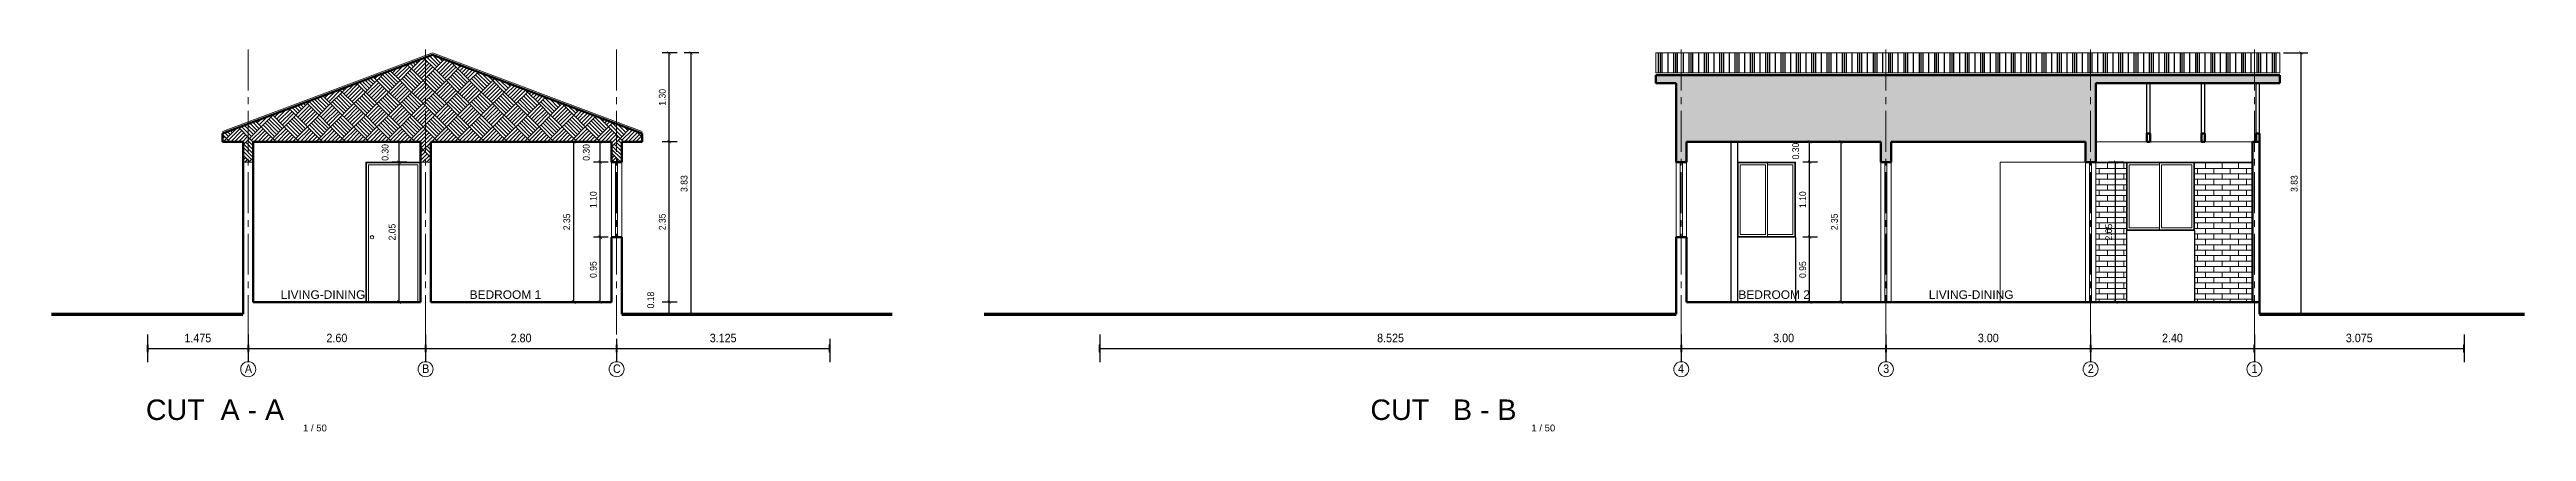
# Model space of a CAD drawing. Header units: inches. Extents: x 2.9 to 53.2, y 1.9 to 31.1.
# Drawn here: x 2.9 to 39.21, y 1.89 to 7.49 of the extents above; entities that cross this region are included whole.
import ezdxf
from ezdxf.enums import TextEntityAlignment as Align

# ---------------------------------------------------------------- set-up
doc = ezdxf.new("R2010")
doc.units = ezdxf.units.IN
doc.header["$MEASUREMENT"] = 0
doc.linetypes.add('CENTER2', pattern=[1.125, 0.75, -0.125, 0.125, -0.125])
for name, color, linetype, lineweight in [('ACHURADO', 8, 'Continuous', 5), ('COTAS', 1, 'Continuous', 13), ('FINITO', 9, 'Continuous', 9), ('FINO', 1, 'Continuous', 13), ('MURO', 4, 'Continuous', 50), ('MUROMED', 3, 'Continuous', 30), ('TEXTOTIT', 3, 'Continuous', 30)]:
    doc.layers.add(name, color=color, linetype=linetype, lineweight=lineweight)
doc.layers.add('FINISIMO', color=144, linetype='Continuous')
doc.layers.add('TEXTO', color=2, linetype='Continuous')
doc.styles.add('AR', font='arial.ttf', dxfattribs={"width": 0.9})
doc.styles.add('ARIAL', font='arial.ttf')
doc.styles.add('ARIAL2', font='arial.ttf', dxfattribs={"width": 0.9})
doc.dimstyles.new('EJES', dxfattribs={"dimscale": 0, "dimtxt": 0.125, "dimasz": 0.015, "dimexe": 0.2, "dimexo": 0.08, "dimgap": 0.09, "dimtad": 1, "dimzin": 0, "dimdsep": 46, "dimtxsty": 'ARIAL2', "dimblk1": 'LCOT', "dimblk2": 'LCOT', "dimsah": 1, "dimcen": 0.09, "dimclrd": 1, "dimclre": 9, "dimclrt": 2, "dimadec": 0, "dimazin": 0, "dimtfac": 1, "dimtofl": 0, "dimtmove": 1, "dimatfit": 3, "dimldrblk": 'LCOT', "dimfxl": 0, "dimtolj": 1, "dimtzin": 0, "dimarcsym": 0})
doc.dimstyles.new('INTERIOR', dxfattribs={"dimscale": 0, "dimtxt": 0.1, "dimasz": 0.05, "dimexe": 0.1, "dimexo": 0.05, "dimgap": 0.05, "dimtad": 1, "dimzin": 0, "dimdsep": 46, "dimtxsty": 'AR', "dimblk1": 'ARCHTICK', "dimblk2": 'ARCHTICK', "dimsah": 1, "dimcen": 0.09, "dimclrd": 1, "dimclre": 9, "dimclrt": 2, "dimadec": 0, "dimazin": 0, "dimtfac": 1, "dimtofl": 0, "dimtmove": 1, "dimatfit": 3, "dimldrblk": 'ARCHTICK', "dimfxl": 0, "dimtolj": 1, "dimtzin": 0, "dimarcsym": 0})

msp = doc.modelspace()

# ---------------------------------------------------------------- texts
at = {"layer": 'TEXTO', "style": 'ARIAL'}
for s, p in [('LIVING-DINING', (6.9088, 3.8343)), ('BEDROOM 1', (9.582, 3.8343)), ('BEDROOM 2', (28.18, 3.8343)), ('LIVING-DINING', (31.0679, 3.8343))]:
    msp.add_text(s, height=0.125, dxfattribs=at).set_placement(p, align=Align.CENTER)
at = {"layer": 'TEXTO', "style": 'ARIAL', "width": 0.9}
for s, p in [('A', (5.8154, 2.7486)), ('B', (8.4154, 2.7486)), ('C', (11.2154, 2.7486)), ('4', (26.8148, 2.7486)), ('3', (29.8225, 2.7486)), ('2', (32.8225, 2.7486)), ('1', (35.2225, 2.7486))]:
    msp.add_text(s, height=0.125, dxfattribs=at).set_placement(p, align=Align.CENTER)
at = {"layer": 'TEXTO', "style": 'ARIAL'}
for p in [(6.6152, 1.8917), (24.6215, 1.8917)]:
    msp.add_text('1 / 50', height=0.1, dxfattribs=at).set_placement(p)
at = {"layer": 'TEXTOTIT', "style": 'ARIAL'}
for s, p in [('CUT  A - A', (4.3125, 2.0589)), ('CUT   B - B', (22.2621, 2.0589))]:
    msp.add_text(s, height=0.3, dxfattribs=at).set_placement(p)

# ---------------------------------------------------------------- blocks, each defined once
blk = doc.blocks.new('_ARCHTICK')
at = {"color": 0, "linetype": 'ByBlock', "ltscale": 0.5, "const_width": 0.15}
blk.add_lwpolyline([(-0.5, -0.5), (0.5, 0.5)], dxfattribs=at)
blk = doc.blocks.new('*D105')
at = {"layer": 'Defpoints', "color": 0, "transparency": 16777216}
for p in [(10.972, 4.738), (11.137, 4.738), (11.137, 3.788)]:
    blk.add_point(p, dxfattribs=at)
at = {"layer": 'FINITO', "color": 9, "lineweight": -2, "transparency": 16777216}
for p, q in [((11.087, 4.738), (10.872, 4.738)), ((11.087, 3.788), (10.872, 3.788))]:
    blk.add_line(p, q, dxfattribs=at)
at = {"layer": 'FINITO', "color": 1, "lineweight": -2, "transparency": 16777216}
blk.add_line((10.972, 3.788), (10.972, 4.738), dxfattribs=at)
at = {"layer": 'FINITO', "color": 1, "lineweight": -2, "transparency": 16777216, "xscale": 0.05, "yscale": 0.05, "zscale": 0.05}
for p, rotation in [((10.972, 4.738), 90), ((10.972, 3.788), 270)]:
    blk.add_blockref('_ARCHTICK', p, dxfattribs=dict(at, rotation=rotation))
at = {"layer": 'FINITO', "color": 2, "transparency": 16777216, "insert": (10.871, 4.263), "char_height": 0.1, "attachment_point": 5, "rotation": 90, "style": 'AR'}
blk.add_mtext('\\A1;0.95', dxfattribs=at)
blk = doc.blocks.new('*D106')
at = {"layer": 'Defpoints', "color": 0, "transparency": 16777216}
for p in [(10.972, 5.838), (11.137, 5.838), (11.137, 4.738)]:
    blk.add_point(p, dxfattribs=at)
at = {"layer": 'FINITO', "color": 9, "lineweight": -2, "transparency": 16777216}
blk.add_line((11.087, 5.838), (10.872, 5.838), dxfattribs=at)
at = {"layer": 'FINITO', "color": 1, "lineweight": -2, "transparency": 16777216}
blk.add_line((10.972, 4.738), (10.972, 5.838), dxfattribs=at)
at = {"layer": 'FINITO', "color": 1, "lineweight": -2, "transparency": 16777216, "xscale": 0.05, "yscale": 0.05, "zscale": 0.05}
for p, rotation in [((10.972, 5.838), 90), ((10.972, 4.738), 270)]:
    blk.add_blockref('_ARCHTICK', p, dxfattribs=dict(at, rotation=rotation))
at = {"layer": 'FINITO', "color": 2, "transparency": 16777216, "insert": (10.871, 5.288), "char_height": 0.1, "attachment_point": 5, "rotation": 90, "style": 'AR'}
blk.add_mtext('\\A1;1.10', dxfattribs=at)
blk = doc.blocks.new('*D107')
at = {"layer": 'Defpoints', "color": 0, "transparency": 16777216}
for p in [(10.76, 6.138), (10.972, 6.138), (11.137, 5.838)]:
    blk.add_point(p, dxfattribs=at)
at = {"layer": 'FINITO', "color": 9, "lineweight": -2, "transparency": 16777216}
blk.add_line((10.81, 6.138), (11.072, 6.138), dxfattribs=at)
at = {"layer": 'FINITO', "color": 1, "lineweight": -2, "transparency": 16777216}
blk.add_line((10.972, 5.838), (10.972, 6.138), dxfattribs=at)
at = {"layer": 'FINITO', "color": 1, "lineweight": -2, "transparency": 16777216, "xscale": 0.05, "yscale": 0.05, "zscale": 0.05}
for p, rotation in [((10.972, 6.138), 90), ((10.972, 5.838), 270)]:
    blk.add_blockref('_ARCHTICK', p, dxfattribs=dict(at, rotation=rotation))
at = {"layer": 'FINITO', "color": 2, "transparency": 16777216, "insert": (10.768, 5.981), "char_height": 0.1, "attachment_point": 5, "rotation": 90, "style": 'AR'}
blk.add_mtext('\\A1;0.30', dxfattribs=at)
blk = doc.blocks.new('*D108')
at = {"layer": 'Defpoints', "color": 0, "transparency": 16777216}
for p in [(10.583, 6.138), (10.748, 6.138), (10.748, 3.788)]:
    blk.add_point(p, dxfattribs=at)
at = {"layer": 'FINITO', "color": 9, "lineweight": -2, "transparency": 16777216}
for p, q in [((10.698, 6.138), (10.483, 6.138)), ((10.698, 3.788), (10.483, 3.788))]:
    blk.add_line(p, q, dxfattribs=at)
at = {"layer": 'FINITO', "color": 1, "lineweight": -2, "transparency": 16777216}
blk.add_line((10.583, 3.788), (10.583, 6.138), dxfattribs=at)
at = {"layer": 'FINITO', "color": 1, "lineweight": -2, "transparency": 16777216, "xscale": 0.05, "yscale": 0.05, "zscale": 0.05}
for p, rotation in [((10.583, 6.138), 90), ((10.583, 3.788), 270)]:
    blk.add_blockref('_ARCHTICK', p, dxfattribs=dict(at, rotation=rotation))
at = {"layer": 'FINITO', "color": 2, "transparency": 16777216, "insert": (10.482, 4.963), "char_height": 0.1, "attachment_point": 5, "rotation": 90, "style": 'AR'}
blk.add_mtext('\\A1;2.35', dxfattribs=at)
blk = doc.blocks.new('*D109')
at = {"layer": 'Defpoints', "color": 0, "transparency": 16777216}
for p in [(7.812, 6.138), (8.023, 6.138), (8.188, 5.838)]:
    blk.add_point(p, dxfattribs=at)
at = {"layer": 'FINITO', "color": 9, "lineweight": -2, "transparency": 16777216}
blk.add_line((7.862, 6.138), (8.123, 6.138), dxfattribs=at)
at = {"layer": 'FINITO', "color": 1, "lineweight": -2, "transparency": 16777216}
blk.add_line((8.023, 5.838), (8.023, 6.138), dxfattribs=at)
at = {"layer": 'FINITO', "color": 1, "lineweight": -2, "transparency": 16777216, "xscale": 0.05, "yscale": 0.05, "zscale": 0.05}
for p, rotation in [((8.023, 6.138), 90), ((8.023, 5.838), 270)]:
    blk.add_blockref('_ARCHTICK', p, dxfattribs=dict(at, rotation=rotation))
at = {"layer": 'FINITO', "color": 2, "transparency": 16777216, "insert": (7.819, 5.981), "char_height": 0.1, "attachment_point": 5, "rotation": 90, "style": 'AR'}
blk.add_mtext('\\A1;0.30', dxfattribs=at)
blk = doc.blocks.new('*D110')
at = {"layer": 'Defpoints', "color": 0, "transparency": 16777216}
for p in [(8.023, 5.838), (8.188, 5.838), (8.188, 3.788)]:
    blk.add_point(p, dxfattribs=at)
at = {"layer": 'FINITO', "color": 9, "lineweight": -2, "transparency": 16777216}
blk.add_line((8.138, 5.838), (7.923, 5.838), dxfattribs=at)
at = {"layer": 'FINITO', "color": 1, "lineweight": -2, "transparency": 16777216}
blk.add_line((8.023, 3.788), (8.023, 5.838), dxfattribs=at)
at = {"layer": 'FINITO', "color": 1, "lineweight": -2, "transparency": 16777216, "xscale": 0.05, "yscale": 0.05, "zscale": 0.05}
for p, rotation in [((8.023, 5.838), 90), ((8.023, 3.788), 270)]:
    blk.add_blockref('_ARCHTICK', p, dxfattribs=dict(at, rotation=rotation))
at = {"layer": 'FINITO', "color": 2, "transparency": 16777216, "insert": (7.922, 4.813), "char_height": 0.1, "attachment_point": 5, "rotation": 90, "style": 'AR'}
blk.add_mtext('\\A1;2.05', dxfattribs=at)
blk = doc.blocks.new('LCOT')
at = {"layer": 'COTAS', "color": 1, "linetype": 'ByBlock'}
blk.add_line((-0.5, 0), (-1, 0), dxfattribs=at)
at = {"layer": 'COTAS', "color": 1}
for p, q in [((-0.5, -3.7), (-0.5, 3.7)), ((-0.5, -3.7), (-0.5, 3.7)), ((-0.5, -3.7), (-0.5, 3.7)), ((-0.5, -3.7), (-0.5, 3.7)), ((-0.5, 3.7), (0.5, -3.7)), ((0.5, 3.7), (-0.5, -3.7)), ((-0.4, -3.7), (-0.4, 3.7)), ((-0.4, -3.7), (-0.4, 3.7)), ((-0.4, -3.7), (-0.4, 3.7)), ((-0.4, -3.7), (-0.4, 3.7)), ((-0.4, -3.7), (-0.4, 3.7)), ((-0.4, -3.7), (-0.4, 3.7)), ((-0.4, -3.7), (-0.4, 3.7)), ((-0.4, -3.7), (-0.4, 3.7)), ((-0.3, -3.7), (-0.3, 3.7)), ((-0.3, -3.7), (-0.3, 3.7)), ((-0.3, -3.7), (-0.3, 3.7)), ((-0.3, -3.7), (-0.3, 3.7)), ((-0.3, -3.7), (-0.3, 3.7)), ((-0.3, -3.7), (-0.3, 3.7)), ((-0.3, -3.7), (-0.3, 3.7)), ((-0.3, -3.7), (-0.3, 3.7)), ((-0.2, -3.7), (-0.2, 3.7)), ((-0.2, -3.7), (-0.2, 3.7)), ((-0.2, -3.7), (-0.2, 3.7)), ((-0.2, -3.7), (-0.2, 3.7)), ((-0.2, -3.7), (-0.2, 3.7)), ((-0.2, -3.7), (-0.2, 3.7)), ((-0.2, -3.7), (-0.2, 3.7)), ((-0.2, -3.7), (-0.2, 3.7)), ((-0.1, -3.7), (-0.1, 3.7)), ((-0.1, -3.7), (-0.1, 3.7)), ((-0.1, -3.7), (-0.1, 3.7)), ((-0.1, -3.7), (-0.1, 3.7)), ((-0.1, -3.7), (-0.1, 3.7)), ((-0.1, -3.7), (-0.1, 3.7)), ((-0.1, -3.7), (-0.1, 3.7)), ((-0.1, -3.7), (-0.1, 3.7)), ((0, -3.7), (0, 3.7)), ((0, -3.7), (0, 3.7)), ((0, -3.7), (0, 3.7)), ((0, -3.7), (0, 3.7)), ((0, -3.7), (0, 3.7)), ((0, -3.7), (0, 3.7)), ((0, -3.7), (0, 3.7)), ((0, -3.7), (0, 3.7)), ((0.1, -3.7), (0.1, 3.7)), ((0.1, -3.7), (0.1, 3.7)), ((0.1, -3.7), (0.1, 3.7)), ((0.1, -3.7), (0.1, 3.7)), ((0.1, -3.7), (0.1, 3.7)), ((0.1, -3.7), (0.1, 3.7)), ((0.1, -3.7), (0.1, 3.7)), ((0.1, -3.7), (0.1, 3.7)), ((0.2, -3.7), (0.2, 3.7)), ((0.2, -3.7), (0.2, 3.7)), ((0.2, -3.7), (0.2, 3.7)), ((0.2, -3.7), (0.2, 3.7)), ((0.2, -3.7), (0.2, 3.7)), ((0.2, -3.7), (0.2, 3.7)), ((0.2, -3.7), (0.2, 3.7)), ((0.2, -3.7), (0.2, 3.7)), ((0.3, -3.7), (0.3, 3.7)), ((0.3, -3.7), (0.3, 3.7)), ((0.3, -3.7), (0.3, 3.7)), ((0.3, -3.7), (0.3, 3.7)), ((0.3, -3.7), (0.3, 3.7)), ((0.3, -3.7), (0.3, 3.7)), ((0.3, -3.7), (0.3, 3.7)), ((0.3, -3.7), (0.3, 3.7)), ((0.4, -3.7), (0.4, 3.7)), ((0.4, -3.7), (0.4, 3.7)), ((0.4, -3.7), (0.4, 3.7)), ((0.4, -3.7), (0.4, 3.7)), ((0.4, -3.7), (0.4, 3.7)), ((0.4, -3.7), (0.4, 3.7)), ((0.4, -3.7), (0.4, 3.7)), ((0.4, -3.7), (0.4, 3.7)), ((0.5, -3.7), (0.5, 3.7)), ((0.5, -3.7), (0.5, 3.7)), ((0.5, -3.7), (0.5, 3.7)), ((0.5, -3.7), (0.5, 3.7))]:
    blk.add_line(p, q, dxfattribs=at)
blk.add_lwpolyline([(-0.5, 3.7), (-0.5, -3.7), (0.5, -3.7), (0.5, 3.7)], close=True, dxfattribs=at)
blk = doc.blocks.new('*D113')
at = {"layer": 'ACHURADO', "color": 9, "lineweight": -2, "transparency": 16777216}
for p, q in [((5.812, 3.312), (5.812, 2.907)), ((8.412, 3.312), (8.412, 2.907))]:
    blk.add_line(p, q, dxfattribs=at)
at = {"layer": 'ACHURADO', "color": 1, "lineweight": -2, "transparency": 16777216}
blk.add_line((5.827, 3.107), (8.397, 3.107), dxfattribs=at)
at = {"layer": 'Defpoints', "color": 0, "transparency": 16777216}
for p in [(5.812, 3.392), (8.412, 3.392), (8.412, 3.107)]:
    blk.add_point(p, dxfattribs=at)
at = {"layer": 'ACHURADO', "color": 1, "lineweight": -2, "transparency": 16777216, "xscale": 0.015, "yscale": 0.015, "zscale": 0.015, "rotation": 180}
blk.add_blockref('LCOT', (5.812, 3.107), dxfattribs=at)
at = {"layer": 'ACHURADO', "color": 1, "lineweight": -2, "transparency": 16777216, "xscale": 0.015, "yscale": 0.015, "zscale": 0.015}
blk.add_blockref('LCOT', (8.412, 3.107), dxfattribs=at)
at = {"layer": 'ACHURADO', "color": 2, "transparency": 16777216, "insert": (7.112, 3.26), "char_height": 0.125, "attachment_point": 5, "style": 'ARIAL2'}
blk.add_mtext('\\A1;2.60', dxfattribs=at)
blk = doc.blocks.new('*D114')
at = {"layer": 'ACHURADO', "color": 9, "lineweight": -2, "transparency": 16777216}
for p, q in [((8.412, 3.248), (8.412, 2.907)), ((11.212, 3.248), (11.212, 2.907))]:
    blk.add_line(p, q, dxfattribs=at)
at = {"layer": 'ACHURADO', "color": 1, "lineweight": -2, "transparency": 16777216}
blk.add_line((8.427, 3.107), (11.197, 3.107), dxfattribs=at)
at = {"layer": 'Defpoints', "color": 0, "transparency": 16777216}
for p in [(8.412, 3.328), (11.212, 3.328), (11.212, 3.107)]:
    blk.add_point(p, dxfattribs=at)
at = {"layer": 'ACHURADO', "color": 1, "lineweight": -2, "transparency": 16777216, "xscale": 0.015, "yscale": 0.015, "zscale": 0.015, "rotation": 180}
blk.add_blockref('LCOT', (8.412, 3.107), dxfattribs=at)
at = {"layer": 'ACHURADO', "color": 1, "lineweight": -2, "transparency": 16777216, "xscale": 0.015, "yscale": 0.015, "zscale": 0.015}
blk.add_blockref('LCOT', (11.212, 3.107), dxfattribs=at)
at = {"layer": 'ACHURADO', "color": 2, "transparency": 16777216, "insert": (9.812, 3.26), "char_height": 0.125, "attachment_point": 5, "style": 'ARIAL2'}
blk.add_mtext('\\A1;2.80', dxfattribs=at)
blk = doc.blocks.new('*D115')
at = {"layer": 'ACHURADO', "color": 9, "lineweight": -2, "transparency": 16777216}
for p, q in [((4.337, 3.312), (4.337, 2.907)), ((5.812, 3.312), (5.812, 2.907))]:
    blk.add_line(p, q, dxfattribs=at)
at = {"layer": 'ACHURADO', "color": 1, "lineweight": -2, "transparency": 16777216}
blk.add_line((4.352, 3.107), (5.797, 3.107), dxfattribs=at)
at = {"layer": 'Defpoints', "color": 0, "transparency": 16777216}
for p in [(4.337, 3.392), (5.812, 3.392), (5.812, 3.107)]:
    blk.add_point(p, dxfattribs=at)
at = {"layer": 'ACHURADO', "color": 1, "lineweight": -2, "transparency": 16777216, "xscale": 0.015, "yscale": 0.015, "zscale": 0.015, "rotation": 180}
blk.add_blockref('LCOT', (4.337, 3.107), dxfattribs=at)
at = {"layer": 'ACHURADO', "color": 1, "lineweight": -2, "transparency": 16777216, "xscale": 0.015, "yscale": 0.015, "zscale": 0.015}
blk.add_blockref('LCOT', (5.812, 3.107), dxfattribs=at)
at = {"layer": 'ACHURADO', "color": 2, "transparency": 16777216, "insert": (5.074, 3.26), "char_height": 0.125, "attachment_point": 5, "style": 'ARIAL2'}
blk.add_mtext('\\A1;1.475', dxfattribs=at)
blk = doc.blocks.new('*D116')
at = {"layer": 'ACHURADO', "color": 9, "lineweight": -2, "transparency": 16777216}
for p, q in [((11.212, 3.248), (11.212, 2.907)), ((14.337, 3.248), (14.337, 2.907))]:
    blk.add_line(p, q, dxfattribs=at)
at = {"layer": 'ACHURADO', "color": 1, "lineweight": -2, "transparency": 16777216}
blk.add_line((11.227, 3.107), (14.322, 3.107), dxfattribs=at)
at = {"layer": 'Defpoints', "color": 0, "transparency": 16777216}
for p in [(11.212, 3.328), (14.337, 3.328), (14.337, 3.107)]:
    blk.add_point(p, dxfattribs=at)
at = {"layer": 'ACHURADO', "color": 1, "lineweight": -2, "transparency": 16777216, "xscale": 0.015, "yscale": 0.015, "zscale": 0.015, "rotation": 180}
blk.add_blockref('LCOT', (11.212, 3.107), dxfattribs=at)
at = {"layer": 'ACHURADO', "color": 1, "lineweight": -2, "transparency": 16777216, "xscale": 0.015, "yscale": 0.015, "zscale": 0.015}
blk.add_blockref('LCOT', (14.337, 3.107), dxfattribs=at)
at = {"layer": 'ACHURADO', "color": 2, "transparency": 16777216, "insert": (12.774, 3.26), "char_height": 0.125, "attachment_point": 5, "style": 'ARIAL2'}
blk.add_mtext('\\A1;3.125', dxfattribs=at)
blk = doc.blocks.new('*D117')
at = {"layer": 'Defpoints', "color": 0, "transparency": 16777216}
for p in [(29.164, 6.138), (29.33, 6.138), (29.33, 3.788)]:
    blk.add_point(p, dxfattribs=at)
at = {"layer": 'FINITO', "color": 9, "lineweight": -2, "transparency": 16777216}
for p, q in [((29.28, 6.138), (29.064, 6.138)), ((29.28, 3.788), (29.064, 3.788))]:
    blk.add_line(p, q, dxfattribs=at)
at = {"layer": 'FINITO', "color": 1, "lineweight": -2, "transparency": 16777216}
blk.add_line((29.164, 3.788), (29.164, 6.138), dxfattribs=at)
at = {"layer": 'FINITO', "color": 1, "lineweight": -2, "transparency": 16777216, "xscale": 0.05, "yscale": 0.05, "zscale": 0.05}
for p, rotation in [((29.164, 6.138), 90), ((29.164, 3.788), 270)]:
    blk.add_blockref('_ARCHTICK', p, dxfattribs=dict(at, rotation=rotation))
at = {"layer": 'FINITO', "color": 2, "transparency": 16777216, "insert": (29.064, 4.963), "char_height": 0.1, "attachment_point": 5, "rotation": 90, "style": 'AR'}
blk.add_mtext('\\A1;2.35', dxfattribs=at)
blk = doc.blocks.new('*D118')
at = {"layer": 'Defpoints', "color": 0, "transparency": 16777216}
for p in [(28.7, 5.838), (28.865, 5.838), (28.865, 4.738)]:
    blk.add_point(p, dxfattribs=at)
at = {"layer": 'FINITO', "color": 9, "lineweight": -2, "transparency": 16777216}
blk.add_line((28.815, 5.838), (28.6, 5.838), dxfattribs=at)
at = {"layer": 'FINITO', "color": 1, "lineweight": -2, "transparency": 16777216}
blk.add_line((28.7, 4.738), (28.7, 5.838), dxfattribs=at)
at = {"layer": 'FINITO', "color": 1, "lineweight": -2, "transparency": 16777216, "xscale": 0.05, "yscale": 0.05, "zscale": 0.05}
for p, rotation in [((28.7, 5.838), 90), ((28.7, 4.738), 270)]:
    blk.add_blockref('_ARCHTICK', p, dxfattribs=dict(at, rotation=rotation))
at = {"layer": 'FINITO', "color": 2, "transparency": 16777216, "insert": (28.599, 5.288), "char_height": 0.1, "attachment_point": 5, "rotation": 90, "style": 'AR'}
blk.add_mtext('\\A1;1.10', dxfattribs=at)
blk = doc.blocks.new('*D119')
at = {"layer": 'Defpoints', "color": 0, "transparency": 16777216}
for p in [(28.489, 6.138), (28.7, 6.138), (28.907, 5.838)]:
    blk.add_point(p, dxfattribs=at)
at = {"layer": 'FINITO', "color": 9, "lineweight": -2, "transparency": 16777216}
blk.add_line((28.539, 6.138), (28.8, 6.138), dxfattribs=at)
at = {"layer": 'FINITO', "color": 1, "lineweight": -2, "transparency": 16777216}
blk.add_line((28.7, 5.838), (28.7, 6.138), dxfattribs=at)
at = {"layer": 'FINITO', "color": 1, "lineweight": -2, "transparency": 16777216, "xscale": 0.05, "yscale": 0.05, "zscale": 0.05}
for p, rotation in [((28.7, 6.138), 90), ((28.7, 5.838), 270)]:
    blk.add_blockref('_ARCHTICK', p, dxfattribs=dict(at, rotation=rotation))
at = {"layer": 'FINITO', "color": 2, "transparency": 16777216, "insert": (28.496, 6.001), "char_height": 0.1, "attachment_point": 5, "rotation": 90, "style": 'AR'}
blk.add_mtext('\\A1;0.30', dxfattribs=at)
blk = doc.blocks.new('*D120')
at = {"layer": 'Defpoints', "color": 0, "transparency": 16777216}
for p in [(28.7, 4.738), (28.865, 4.738), (28.865, 3.788)]:
    blk.add_point(p, dxfattribs=at)
at = {"layer": 'FINITO', "color": 9, "lineweight": -2, "transparency": 16777216}
for p, q in [((28.815, 4.738), (28.6, 4.738)), ((28.815, 3.788), (28.6, 3.788))]:
    blk.add_line(p, q, dxfattribs=at)
at = {"layer": 'FINITO', "color": 1, "lineweight": -2, "transparency": 16777216}
blk.add_line((28.7, 3.788), (28.7, 4.738), dxfattribs=at)
at = {"layer": 'FINITO', "color": 1, "lineweight": -2, "transparency": 16777216, "xscale": 0.05, "yscale": 0.05, "zscale": 0.05}
for p, rotation in [((28.7, 4.738), 90), ((28.7, 3.788), 270)]:
    blk.add_blockref('_ARCHTICK', p, dxfattribs=dict(at, rotation=rotation))
at = {"layer": 'FINITO', "color": 2, "transparency": 16777216, "insert": (28.599, 4.263), "char_height": 0.1, "attachment_point": 5, "rotation": 90, "style": 'AR'}
blk.add_mtext('\\A1;0.95', dxfattribs=at)
blk = doc.blocks.new('*D155')
at = {"layer": 'Defpoints', "color": 0, "transparency": 16777216}
for p in [(33.186, 5.838), (33.351, 5.838), (33.351, 3.788)]:
    blk.add_point(p, dxfattribs=at)
at = {"layer": 'FINITO', "color": 9, "lineweight": -2, "transparency": 16777216}
for p, q in [((33.301, 5.838), (33.086, 5.838)), ((33.301, 3.788), (33.086, 3.788))]:
    blk.add_line(p, q, dxfattribs=at)
at = {"layer": 'FINITO', "color": 1, "lineweight": -2, "transparency": 16777216}
blk.add_line((33.186, 3.788), (33.186, 5.838), dxfattribs=at)
at = {"layer": 'FINITO', "color": 1, "lineweight": -2, "transparency": 16777216, "xscale": 0.05, "yscale": 0.05, "zscale": 0.05}
for p, rotation in [((33.186, 5.838), 90), ((33.186, 3.788), 270)]:
    blk.add_blockref('_ARCHTICK', p, dxfattribs=dict(at, rotation=rotation))
at = {"layer": 'FINITO', "color": 2, "transparency": 16777216, "insert": (33.085, 4.813), "char_height": 0.1, "attachment_point": 5, "rotation": 90, "style": 'AR'}
blk.add_mtext('\\A1;2.05', dxfattribs=at)
blk = doc.blocks.new('*D121')
at = {"layer": 'ACHURADO', "color": 9, "lineweight": -2, "transparency": 16777216}
for p, q in [((35.644, 7.441), (36.004, 7.441)), ((35.344, 3.608), (36.004, 3.608))]:
    blk.add_line(p, q, dxfattribs=at)
at = {"layer": 'ACHURADO', "color": 1, "lineweight": -2, "transparency": 16777216}
blk.add_line((35.904, 3.608), (35.904, 7.441), dxfattribs=at)
at = {"layer": 'Defpoints', "color": 0, "transparency": 16777216}
for p in [(35.594, 7.441), (35.904, 7.441), (35.294, 3.608)]:
    blk.add_point(p, dxfattribs=at)
at = {"layer": 'ACHURADO', "color": 1, "lineweight": -2, "transparency": 16777216, "xscale": 0.05, "yscale": 0.05, "zscale": 0.05}
for p, rotation in [((35.904, 7.441), 90), ((35.904, 3.608), 270)]:
    blk.add_blockref('_ARCHTICK', p, dxfattribs=dict(at, rotation=rotation))
at = {"layer": 'ACHURADO', "color": 2, "transparency": 16777216, "insert": (35.804, 5.524), "char_height": 0.1, "attachment_point": 5, "rotation": 90, "style": 'AR'}
blk.add_mtext('\\A1;3.83', dxfattribs=at)
blk = doc.blocks.new('*D122')
at = {"layer": 'Defpoints', "color": 0, "transparency": 16777216}
for p in [(11.982, 6.138), (12.148, 6.138), (12.148, 3.788)]:
    blk.add_point(p, dxfattribs=at)
at = {"layer": 'FINITO', "color": 9, "lineweight": -2, "transparency": 16777216}
for p, q in [((12.098, 6.138), (11.882, 6.138)), ((12.098, 3.788), (11.882, 3.788))]:
    blk.add_line(p, q, dxfattribs=at)
at = {"layer": 'FINITO', "color": 1, "lineweight": -2, "transparency": 16777216}
blk.add_line((11.982, 3.788), (11.982, 6.138), dxfattribs=at)
at = {"layer": 'FINITO', "color": 1, "lineweight": -2, "transparency": 16777216, "xscale": 0.05, "yscale": 0.05, "zscale": 0.05}
for p, rotation in [((11.982, 6.138), 90), ((11.982, 3.788), 270)]:
    blk.add_blockref('_ARCHTICK', p, dxfattribs=dict(at, rotation=rotation))
at = {"layer": 'FINITO', "color": 2, "transparency": 16777216, "insert": (11.882, 4.963), "char_height": 0.1, "attachment_point": 5, "rotation": 90, "style": 'AR'}
blk.add_mtext('\\A1;2.35', dxfattribs=at)
blk = doc.blocks.new('*D123')
at = {"layer": 'Defpoints', "color": 0, "transparency": 16777216}
for p in [(11.982, 3.788), (12.148, 3.788), (12.148, 3.608)]:
    blk.add_point(p, dxfattribs=at)
at = {"layer": 'FINITO', "color": 9, "lineweight": -2, "transparency": 16777216}
for p, q in [((12.098, 3.788), (11.882, 3.788)), ((12.098, 3.608), (11.882, 3.608))]:
    blk.add_line(p, q, dxfattribs=at)
at = {"layer": 'FINITO', "color": 1, "lineweight": -2, "transparency": 16777216}
blk.add_line((11.982, 3.608), (11.982, 3.788), dxfattribs=at)
at = {"layer": 'FINITO', "color": 1, "lineweight": -2, "transparency": 16777216, "xscale": 0.05, "yscale": 0.05, "zscale": 0.05}
for p, rotation in [((11.982, 3.788), 90), ((11.982, 3.608), 270)]:
    blk.add_blockref('_ARCHTICK', p, dxfattribs=dict(at, rotation=rotation))
at = {"layer": 'FINITO', "color": 2, "transparency": 16777216, "insert": (11.713, 3.816), "char_height": 0.1, "attachment_point": 5, "rotation": 90, "style": 'AR'}
blk.add_mtext('\\A1;0.18', dxfattribs=at)
blk = doc.blocks.new('*D124')
at = {"layer": 'Defpoints', "color": 0, "transparency": 16777216}
for p in [(11.982, 7.441), (12.148, 7.441), (12.148, 6.138)]:
    blk.add_point(p, dxfattribs=at)
at = {"layer": 'FINITO', "color": 9, "lineweight": -2, "transparency": 16777216}
for p, q in [((12.098, 7.441), (11.882, 7.441)), ((12.098, 6.138), (11.882, 6.138))]:
    blk.add_line(p, q, dxfattribs=at)
at = {"layer": 'FINITO', "color": 1, "lineweight": -2, "transparency": 16777216}
blk.add_line((11.982, 6.138), (11.982, 7.441), dxfattribs=at)
at = {"layer": 'FINITO', "color": 1, "lineweight": -2, "transparency": 16777216, "xscale": 0.05, "yscale": 0.05, "zscale": 0.05}
for p, rotation in [((11.982, 7.441), 90), ((11.982, 6.138), 270)]:
    blk.add_blockref('_ARCHTICK', p, dxfattribs=dict(at, rotation=rotation))
at = {"layer": 'FINITO', "color": 2, "transparency": 16777216, "insert": (11.882, 6.789), "char_height": 0.1, "attachment_point": 5, "rotation": 90, "style": 'AR'}
blk.add_mtext('\\A1;1.30', dxfattribs=at)
blk = doc.blocks.new('*D125')
at = {"layer": 'Defpoints', "color": 0, "transparency": 16777216}
for p in [(12.303, 7.441), (12.468, 7.441), (12.468, 3.608)]:
    blk.add_point(p, dxfattribs=at)
at = {"layer": 'FINITO', "color": 9, "lineweight": -2, "transparency": 16777216}
for p, q in [((12.418, 7.441), (12.203, 7.441)), ((12.418, 3.608), (12.203, 3.608))]:
    blk.add_line(p, q, dxfattribs=at)
at = {"layer": 'FINITO', "color": 1, "lineweight": -2, "transparency": 16777216}
blk.add_line((12.303, 3.608), (12.303, 7.441), dxfattribs=at)
at = {"layer": 'FINITO', "color": 1, "lineweight": -2, "transparency": 16777216, "xscale": 0.05, "yscale": 0.05, "zscale": 0.05}
for p, rotation in [((12.303, 7.441), 90), ((12.303, 3.608), 270)]:
    blk.add_blockref('_ARCHTICK', p, dxfattribs=dict(at, rotation=rotation))
at = {"layer": 'FINITO', "color": 2, "transparency": 16777216, "insert": (12.202, 5.524), "char_height": 0.1, "attachment_point": 5, "rotation": 90, "style": 'AR'}
blk.add_mtext('\\A1;3.83', dxfattribs=at)
blk = doc.blocks.new('*D126')
at = {"layer": 'ACHURADO', "color": 9, "lineweight": -2, "transparency": 16777216}
for p, q in [((26.819, 3.312), (26.819, 2.907)), ((29.819, 3.312), (29.819, 2.907))]:
    blk.add_line(p, q, dxfattribs=at)
at = {"layer": 'ACHURADO', "color": 1, "lineweight": -2, "transparency": 16777216}
blk.add_line((26.834, 3.107), (29.804, 3.107), dxfattribs=at)
at = {"layer": 'Defpoints', "color": 0, "transparency": 16777216}
for p in [(26.819, 3.392), (29.819, 3.392), (29.819, 3.107)]:
    blk.add_point(p, dxfattribs=at)
at = {"layer": 'ACHURADO', "color": 1, "lineweight": -2, "transparency": 16777216, "xscale": 0.015, "yscale": 0.015, "zscale": 0.015, "rotation": 180}
blk.add_blockref('LCOT', (26.819, 3.107), dxfattribs=at)
at = {"layer": 'ACHURADO', "color": 1, "lineweight": -2, "transparency": 16777216, "xscale": 0.015, "yscale": 0.015, "zscale": 0.015}
blk.add_blockref('LCOT', (29.819, 3.107), dxfattribs=at)
at = {"layer": 'ACHURADO', "color": 2, "transparency": 16777216, "insert": (28.319, 3.26), "char_height": 0.125, "attachment_point": 5, "style": 'ARIAL2'}
blk.add_mtext('\\A1;3.00', dxfattribs=at)
blk = doc.blocks.new('*D127')
at = {"layer": 'ACHURADO', "color": 9, "lineweight": -2, "transparency": 16777216}
for p, q in [((18.294, 3.312), (18.294, 2.907)), ((26.819, 3.312), (26.819, 2.907))]:
    blk.add_line(p, q, dxfattribs=at)
at = {"layer": 'ACHURADO', "color": 1, "lineweight": -2, "transparency": 16777216}
blk.add_line((18.309, 3.107), (26.804, 3.107), dxfattribs=at)
at = {"layer": 'Defpoints', "color": 0, "transparency": 16777216}
for p in [(18.294, 3.392), (26.819, 3.392), (26.819, 3.107)]:
    blk.add_point(p, dxfattribs=at)
at = {"layer": 'ACHURADO', "color": 1, "lineweight": -2, "transparency": 16777216, "xscale": 0.015, "yscale": 0.015, "zscale": 0.015, "rotation": 180}
blk.add_blockref('LCOT', (18.294, 3.107), dxfattribs=at)
at = {"layer": 'ACHURADO', "color": 1, "lineweight": -2, "transparency": 16777216, "xscale": 0.015, "yscale": 0.015, "zscale": 0.015}
blk.add_blockref('LCOT', (26.819, 3.107), dxfattribs=at)
at = {"layer": 'ACHURADO', "color": 2, "transparency": 16777216, "insert": (22.557, 3.26), "char_height": 0.125, "attachment_point": 5, "style": 'ARIAL2'}
blk.add_mtext('\\A1;8.525', dxfattribs=at)
blk = doc.blocks.new('*D128')
at = {"layer": 'ACHURADO', "color": 9, "lineweight": -2, "transparency": 16777216}
for p, q in [((29.819, 3.312), (29.819, 2.907)), ((32.819, 3.312), (32.819, 2.907))]:
    blk.add_line(p, q, dxfattribs=at)
at = {"layer": 'ACHURADO', "color": 1, "lineweight": -2, "transparency": 16777216}
blk.add_line((29.834, 3.107), (32.804, 3.107), dxfattribs=at)
at = {"layer": 'Defpoints', "color": 0, "transparency": 16777216}
for p in [(29.819, 3.392), (32.819, 3.392), (32.819, 3.107)]:
    blk.add_point(p, dxfattribs=at)
at = {"layer": 'ACHURADO', "color": 1, "lineweight": -2, "transparency": 16777216, "xscale": 0.015, "yscale": 0.015, "zscale": 0.015, "rotation": 180}
blk.add_blockref('LCOT', (29.819, 3.107), dxfattribs=at)
at = {"layer": 'ACHURADO', "color": 1, "lineweight": -2, "transparency": 16777216, "xscale": 0.015, "yscale": 0.015, "zscale": 0.015}
blk.add_blockref('LCOT', (32.819, 3.107), dxfattribs=at)
at = {"layer": 'ACHURADO', "color": 2, "transparency": 16777216, "insert": (31.319, 3.26), "char_height": 0.125, "attachment_point": 5, "style": 'ARIAL2'}
blk.add_mtext('\\A1;3.00', dxfattribs=at)
blk = doc.blocks.new('*D129')
at = {"layer": 'ACHURADO', "color": 9, "lineweight": -2, "transparency": 16777216}
for p, q in [((32.819, 3.312), (32.819, 2.907)), ((35.219, 3.312), (35.219, 2.907))]:
    blk.add_line(p, q, dxfattribs=at)
at = {"layer": 'ACHURADO', "color": 1, "lineweight": -2, "transparency": 16777216}
blk.add_line((32.834, 3.107), (35.204, 3.107), dxfattribs=at)
at = {"layer": 'Defpoints', "color": 0, "transparency": 16777216}
for p in [(32.819, 3.392), (35.219, 3.392), (35.219, 3.107)]:
    blk.add_point(p, dxfattribs=at)
at = {"layer": 'ACHURADO', "color": 1, "lineweight": -2, "transparency": 16777216, "xscale": 0.015, "yscale": 0.015, "zscale": 0.015, "rotation": 180}
blk.add_blockref('LCOT', (32.819, 3.107), dxfattribs=at)
at = {"layer": 'ACHURADO', "color": 1, "lineweight": -2, "transparency": 16777216, "xscale": 0.015, "yscale": 0.015, "zscale": 0.015}
blk.add_blockref('LCOT', (35.219, 3.107), dxfattribs=at)
at = {"layer": 'ACHURADO', "color": 2, "transparency": 16777216, "insert": (34.019, 3.26), "char_height": 0.125, "attachment_point": 5, "style": 'ARIAL2'}
blk.add_mtext('\\A1;2.40', dxfattribs=at)
blk = doc.blocks.new('*D130')
at = {"layer": 'ACHURADO', "color": 9, "lineweight": -2, "transparency": 16777216}
for p, q in [((35.219, 3.312), (35.219, 2.907)), ((38.294, 3.312), (38.294, 2.907))]:
    blk.add_line(p, q, dxfattribs=at)
at = {"layer": 'ACHURADO', "color": 1, "lineweight": -2, "transparency": 16777216}
blk.add_line((35.234, 3.107), (38.279, 3.107), dxfattribs=at)
at = {"layer": 'Defpoints', "color": 0, "transparency": 16777216}
for p in [(35.219, 3.392), (38.294, 3.392), (38.294, 3.107)]:
    blk.add_point(p, dxfattribs=at)
at = {"layer": 'ACHURADO', "color": 1, "lineweight": -2, "transparency": 16777216, "xscale": 0.015, "yscale": 0.015, "zscale": 0.015, "rotation": 180}
blk.add_blockref('LCOT', (35.219, 3.107), dxfattribs=at)
at = {"layer": 'ACHURADO', "color": 1, "lineweight": -2, "transparency": 16777216, "xscale": 0.015, "yscale": 0.015, "zscale": 0.015}
blk.add_blockref('LCOT', (38.294, 3.107), dxfattribs=at)
at = {"layer": 'ACHURADO', "color": 2, "transparency": 16777216, "insert": (36.757, 3.26), "char_height": 0.125, "attachment_point": 5, "style": 'ARIAL2'}
blk.add_mtext('\\A1;3.075', dxfattribs=at)

# ---------------------------------------------------------------- dimensions: what is measured, and where the dimension line sits
at = {"layer": 'ACHURADO'}
dim = msp.add_linear_dim(base=(35.9044, 7.4406), p1=(35.2942, 3.6079), p2=(35.5942, 7.4406), angle=90, dimstyle='INTERIOR', override={"dimscale": 1}, dxfattribs=at)
dim.commit()
dim.dimension.update_dxf_attribs({"geometry": '*D121', "text_midpoint": (35.8038, 5.5242)})
for base, p1, p2, override, picture, middle in [((5.812, 3.107), (4.337, 3.3923), (5.812, 3.3923), {"dimscale": 1, "dimdec": 3}, '*D115', (5.0745, 3.2604)), ((8.412, 3.107), (5.812, 3.3923), (8.412, 3.3923), {"dimscale": 1}, '*D113', (7.112, 3.2604)), ((11.212, 3.107), (8.412, 3.3282), (11.212, 3.3282), {"dimscale": 1}, '*D114', (9.812, 3.2604)), ((14.337, 3.107), (11.212, 3.3282), (14.337, 3.3282), {"dimscale": 1, "dimdec": 3}, '*D116', (12.7745, 3.2604)), ((26.8192, 3.107), (18.2942, 3.3923), (26.8192, 3.3923), {"dimscale": 1, "dimdec": 3}, '*D127', (22.5567, 3.2604)), ((29.8192, 3.107), (26.8192, 3.3923), (29.8192, 3.3923), {"dimscale": 1}, '*D126', (28.3192, 3.2604)), ((32.8192, 3.107), (29.8192, 3.3923), (32.8192, 3.3923), {"dimscale": 1}, '*D128', (31.3192, 3.2604)), ((35.2192, 3.107), (32.8192, 3.3923), (35.2192, 3.3923), {"dimscale": 1}, '*D129', (34.0192, 3.2604)), ((38.2942, 3.107), (35.2192, 3.3923), (38.2942, 3.3923), {"dimscale": 1, "dimdec": 3}, '*D130', (36.7567, 3.2604))]:
    dim = msp.add_linear_dim(base=base, p1=p1, p2=p2, dimstyle='EJES', override=override, dxfattribs=at)
    dim.commit()
    dim.dimension.update_dxf_attribs({"geometry": picture, "text_midpoint": middle})
at = {"layer": 'FINITO'}
for base, p1, p2, override, picture, middle in [((11.9825, 7.4406), (12.1477, 6.1379), (12.1477, 7.4406), {"dimscale": 1}, '*D124', (11.8818, 6.7892)), ((12.303, 7.4406), (12.4682, 3.6079), (12.4682, 7.4406), {"dimscale": 1}, '*D125', (12.2023, 5.5242)), ((8.023, 5.8379), (8.1882, 3.7879), (8.1882, 5.8379), {"dimscale": 1, "dimse1": 1}, '*D110', (7.9223, 4.8129)), ((10.5828, 6.1379), (10.748, 3.7879), (10.748, 6.1379), {"dimscale": 1}, '*D108', (10.4821, 4.9629)), ((10.9718, 5.8379), (11.137, 4.7379), (11.137, 5.8379), {"dimscale": 1, "dimse1": 1}, '*D106', (10.8711, 5.2879)), ((11.9825, 6.1379), (12.1477, 3.7879), (12.1477, 6.1379), {"dimscale": 1}, '*D122', (11.8818, 4.9629)), ((28.7, 5.8379), (28.8653, 4.7379), (28.8653, 5.8379), {"dimscale": 1, "dimse1": 1}, '*D118', (28.5994, 5.2879)), ((29.1643, 6.1379), (29.3295, 3.7879), (29.3295, 6.1379), {"dimscale": 1}, '*D117', (29.0636, 4.9629)), ((33.1857, 5.8379), (33.3509, 3.7879), (33.3509, 5.8379), {"dimscale": 1}, '*D155', (33.085, 4.8129)), ((10.9718, 4.7379), (11.137, 3.7879), (11.137, 4.7379), {"dimscale": 1}, '*D105', (10.8711, 4.2629)), ((28.7, 4.7379), (28.8653, 3.7879), (28.8653, 4.7379), {"dimscale": 1}, '*D120', (28.5994, 4.2629))]:
    dim = msp.add_linear_dim(base=base, p1=p1, p2=p2, angle=90, dimstyle='INTERIOR', override=override, dxfattribs=at)
    dim.commit()
    dim.dimension.update_dxf_attribs({"geometry": picture, "text_midpoint": middle})
for base, p1, p2, override, picture, middle in [((8.023, 6.1379), (8.1882, 5.8379), (7.8116, 6.1379), {"dimscale": 1, "dimse1": 1}, '*D109', (7.92, 5.981)), ((10.9718, 6.1379), (11.137, 5.8379), (10.7604, 6.1379), {"dimscale": 1, "dimse1": 1}, '*D107', (10.8688, 5.981)), ((28.7, 6.1379), (28.9071, 5.8379), (28.4887, 6.1379), {"dimscale": 1, "dimse1": 1}, '*D119', (28.5971, 6.001)), ((11.9825, 3.7879), (12.1477, 3.6079), (12.1477, 3.7879), {"dimscale": 1}, '*D123', (11.8134, 3.8157))]:
    dim = msp.add_linear_dim(base=base, p1=p1, p2=p2, angle=90, dimstyle='INTERIOR', override=override, dxfattribs=at)
    dim.commit()
    dim.dimension.update_dxf_attribs({"geometry": picture, "text_midpoint": middle, "dimtype": 160})

# ---------------------------------------------------------------- hatches: boundary and pattern name
at = {"layer": 'FINISIMO'}
h = msp.add_hatch(dxfattribs=at)
h.set_pattern_fill('AR-PARQ1', color=256, scale=0.02, angle=45, style=0)
h.set_pattern_definition([(135, (9.90471, 5.84785), (-0.339411, 3e-17), [0.24, -0.24]), (135, (9.933, 5.87614), (-0.339411, 3e-17), [0.24, -0.24]), (135, (9.96128, 5.90442), (-0.339411, 3e-17), [0.24, -0.24]), (135, (9.98957, 5.9327), (-0.339411, 3e-17), [0.24, -0.24]), (135, (10.01785, 5.961), (-0.339411, 3e-17), [0.24, -0.24]), (135, (10.04613, 5.98928), (-0.339411, 3e-17), [0.24, -0.24]), (135, (10.07442, 6.01756), (-0.339411, 3e-17), [0.24, -0.24]), (45, (9.735, 6.01756), (0.339411, -3e-17), [0.24, -0.24]), (45, (9.70672, 6.04584), (0.339411, -3e-17), [0.24, -0.24]), (45, (9.67844, 6.07413), (0.339411, -3e-17), [0.24, -0.24]), (45, (9.65015, 6.10241), (0.339411, -3e-17), [0.24, -0.24]), (45, (9.62187, 6.1307), (0.339411, -3e-17), [0.24, -0.24]), (45, (9.59359, 6.15898), (0.339411, -3e-17), [0.24, -0.24]), (45, (9.5653, 6.18727), (0.339411, -3e-17), [0.24, -0.24])])
h.paths.add_polyline_path([(8.487, 6.1379), (11.137, 6.1379), (11.137, 5.8379), (11.287, 5.8379), (11.287, 6.1379), (11.587, 6.1379), (11.587, 6.2579), (8.512, 7.4106), (5.437, 6.2579), (5.437, 6.1379), (5.737, 6.1379), (5.737, 5.8379), (5.887, 5.8379), (5.887, 6.1379), (8.337, 6.1379), (8.337, 5.8379), (8.487, 5.8379)])
h = msp.add_hatch(dxfattribs=at)
h.set_pattern_fill('PLASTI', color=256, scale=0.9, angle=90, style=0)
h.set_pattern_definition([(90, (-20.9348, 11.84843), (-0.225, 1e-17), []), (90, (-20.96292, 11.84843), (-0.225, 1e-17), []), (90, (-20.99104, 11.84843), (-0.225, 1e-17), []), (90, (-21.07542, 11.84843), (-0.225, 1e-17), [])])
h.paths.add_polyline_path([(26.8192, 7.4406), (26.4442, 7.4406), (26.4442, 7.1461), (26.8192, 7.1461)])
h.paths.add_polyline_path([(26.8192, 7.4406), (26.8192, 7.1461), (29.8192, 7.1461), (29.8192, 7.4406)])
h.paths.add_polyline_path([(29.8192, 7.4406), (29.8192, 7.1461), (32.8192, 7.1461), (32.8192, 7.4406)])
h.paths.add_polyline_path([(32.8192, 7.4406), (32.8192, 7.1461), (35.2192, 7.1461), (35.2192, 7.4406)])
h.paths.add_polyline_path([(35.2192, 7.4406), (35.2192, 7.1461), (35.5942, 7.1461), (35.5942, 7.4406)])
h = msp.add_hatch(dxfattribs=at)
h.set_pattern_fill('AR-PARQ1', color=256, scale=0.02, angle=45, style=0)
h.set_pattern_definition([(135, (24.79295, 5.84785), (-0.339411, 3e-17), [0.24, -0.24]), (135, (24.82123, 5.87614), (-0.339411, 3e-17), [0.24, -0.24]), (135, (24.84952, 5.90442), (-0.339411, 3e-17), [0.24, -0.24]), (135, (24.8778, 5.9327), (-0.339411, 3e-17), [0.24, -0.24]), (135, (24.90608, 5.961), (-0.339411, 3e-17), [0.24, -0.24]), (135, (24.93437, 5.98928), (-0.339411, 3e-17), [0.24, -0.24]), (135, (24.96265, 6.01756), (-0.339411, 3e-17), [0.24, -0.24]), (45, (24.62324, 6.01756), (0.339411, -3e-17), [0.24, -0.24]), (45, (24.59496, 6.04584), (0.339411, -3e-17), [0.24, -0.24]), (45, (24.56667, 6.07413), (0.339411, -3e-17), [0.24, -0.24]), (45, (24.5384, 6.10241), (0.339411, -3e-17), [0.24, -0.24]), (45, (24.5101, 6.1307), (0.339411, -3e-17), [0.24, -0.24]), (45, (24.48182, 6.15898), (0.339411, -3e-17), [0.24, -0.24]), (45, (24.45354, 6.18727), (0.339411, -3e-17), [0.24, -0.24])])
h.paths.add_polyline_path([(26.4442, 7.1161), (26.4442, 6.9961), (26.7442, 6.9961), (26.7442, 5.8379), (26.8942, 5.8379), (26.8942, 6.1379), (29.7442, 6.1379), (29.7442, 5.8379), (29.8942, 5.8379), (29.8942, 6.1379), (32.7442, 6.1379), (32.7442, 5.8379), (32.8942, 5.8379), (32.8942, 6.9961), (35.5942, 6.9961), (35.5942, 7.1161)])
at = {"layer": 'FINITO'}
h = msp.add_hatch(dxfattribs=at)
h.set_pattern_fill('AR-BRSTD', color=144, scale=0.03, style=0)
h.set_pattern_definition([(0, (-20.93479, 11.828425), (0, 0.08001), []), (90, (-20.93479, 11.82843), (-0.12, 0.08001), [0.08001, -0.08001])])
h.paths.add_polyline_path([(35.1942, 5.8379), (34.3442, 5.8379), (34.3442, 4.8379), (34.3442, 3.7879), (35.1942, 3.7879)])
h.paths.add_polyline_path([(33.3442, 4.8379), (33.3442, 5.8379), (32.8942, 5.8379), (32.8942, 3.7879), (33.3442, 3.7879)])
h.paths.add_polyline_path([(33.0086, 4.6699), (33.0086, 4.9558), (33.1607, 4.9558), (33.1607, 4.6699)], flags=24)

# ---------------------------------------------------------------- linework, layer by layer
at = {"layer": 'ACHURADO', "linetype": 'CENTER2', "ltscale": 0.8}
for p, q in [((5.812, 7.4895), (5.812, 3.3123)), ((8.412, 7.4895), (8.412, 3.3123)), ((11.212, 7.4895), (11.212, 3.3123)), ((26.8192, 7.4895), (26.8192, 3.3123)), ((29.8192, 7.4895), (29.8192, 3.3123)), ((32.8192, 7.4895), (32.8192, 3.3123)), ((35.2192, 7.4895), (35.2192, 3.3123))]:
    msp.add_line(p, q, dxfattribs=at)
at = {"layer": 'ACHURADO'}
for p, q in [((28.0842, 5.8279), (28.0842, 4.7479)), ((33.8292, 4.8479), (33.8292, 5.8279)), ((28.4542, 5.7979), (28.0842, 5.7979)), ((28.4542, 4.7779), (28.4542, 5.7979)), ((33.8292, 5.7979), (33.3842, 5.7979)), ((33.3842, 5.7979), (33.3842, 4.8779)), ((28.0842, 4.7779), (28.4542, 4.7779)), ((33.3842, 4.8779), (33.8292, 4.8779))]:
    msp.add_line(p, q, dxfattribs=at)
for points in [[(28.4842, 4.7479), (27.6542, 4.7479), (27.6542, 5.8279), (28.4842, 5.8279)], [(33.3542, 4.8479), (34.3342, 4.8479), (34.3342, 5.8279), (33.3542, 5.8279)], [(27.6842, 4.7779), (28.0542, 4.7779), (28.0542, 5.7979), (27.6842, 5.7979)], [(33.8592, 4.8779), (34.3042, 4.8779), (34.3042, 5.7979), (33.8592, 5.7979)]]:
    msp.add_lwpolyline(points, close=True, dxfattribs=at)
at = {"layer": 'FINISIMO'}
for p, q in [((32.8942, 5.8379), (35.1942, 5.8379)), ((28.4942, 4.7379), (28.4942, 3.7879)), ((33.3442, 4.8379), (33.3442, 3.7879)), ((34.3442, 4.8379), (34.3442, 3.7879))]:
    msp.add_line(p, q, dxfattribs=at)
at = {"layer": 'FINITO'}
for p, q in [((8.512, 7.4406), (5.437, 6.2879)), ((8.512, 7.4406), (11.587, 6.2879)), ((26.4442, 7.4406), (35.5942, 7.4406)), ((26.4442, 7.4406), (26.4442, 7.1461)), ((35.5942, 7.4406), (35.5942, 7.1461)), ((26.4442, 7.1461), (35.5942, 7.1461)), ((5.887, 5.8379), (5.737, 5.8379)), ((8.337, 5.8379), (8.487, 5.8379))]:
    msp.add_line(p, q, dxfattribs=at)
at = {"layer": 'FINITO', "color": 144}
for p, q in [((32.8942, 6.1379), (33.6442, 6.1379)), ((33.6942, 6.1379), (34.4442, 6.1379)), ((34.4942, 6.1379), (35.1942, 6.1379))]:
    msp.add_line(p, q, dxfattribs=at)
at = {"layer": 'FINITO'}
for points in [[(7.547, 3.7979), (8.327, 3.7979), (8.327, 5.8279), (7.547, 5.8279)], [(28.4942, 4.7379), (27.6442, 4.7379), (27.6442, 5.8379), (28.4942, 5.8379)], [(32.7442, 3.7879), (31.4942, 3.7879), (31.4942, 5.8379), (32.7442, 5.8379)], [(33.3442, 4.8379), (34.3442, 4.8379), (34.3442, 5.8379), (33.3442, 5.8379)], [(7.577, 3.7979), (8.297, 3.7979), (8.297, 5.7979), (7.577, 5.7979)]]:
    msp.add_lwpolyline(points, close=True, dxfattribs=at)
msp.add_circle((7.627, 4.7379), 0.025, dxfattribs=at)
at = {"layer": 'FINO'}
for p, q in [((11.137, 4.7379), (11.137, 5.8379)), ((11.197, 4.7379), (11.197, 5.8379)), ((11.227, 4.7379), (11.227, 5.8379)), ((11.287, 4.7379), (11.287, 5.8379)), ((26.7442, 5.8379), (26.7442, 4.7379)), ((26.8042, 5.8379), (26.8042, 4.7379)), ((26.8342, 5.8379), (26.8342, 4.7379)), ((26.8942, 5.8379), (26.8942, 4.7379)), ((29.7442, 5.8379), (29.7442, 3.7879)), ((29.8042, 5.8379), (29.8042, 3.7879)), ((29.8342, 5.8379), (29.8342, 3.7879)), ((29.8942, 5.8379), (29.8942, 3.7879)), ((32.7442, 5.8379), (32.7442, 3.7879)), ((32.8042, 5.8379), (32.8042, 3.7879)), ((32.8342, 5.8379), (32.8342, 3.7879)), ((32.8942, 5.8379), (32.8942, 3.7879))]:
    msp.add_line(p, q, dxfattribs=at)
msp.add_lwpolyline([(7.537, 3.7879), (8.337, 3.7879), (8.337, 5.8379), (7.537, 5.8379)], close=True, dxfattribs=at)
for centre in [(5.812, 2.8031), (8.412, 2.8031), (11.212, 2.8031), (26.8192, 2.8031), (29.8192, 2.8031), (32.8192, 2.8031), (35.2192, 2.8031)]:
    msp.add_circle(centre, 0.11, dxfattribs=at)
at = {"layer": 'MURO'}
for p, q in [((8.512, 7.4106), (5.437, 6.2579)), ((8.512, 7.4106), (11.587, 6.2579)), ((26.4442, 7.1161), (35.5942, 7.1161)), ((26.4442, 7.1161), (26.4442, 6.9961)), ((26.4442, 6.9961), (26.7442, 6.9961)), ((26.7442, 6.9961), (26.7442, 5.8379)), ((32.8942, 6.9961), (32.8942, 5.8379)), ((32.8942, 6.9961), (35.5942, 6.9961)), ((35.5942, 7.1161), (35.5942, 6.9961)), ((5.437, 6.1379), (5.437, 6.2579)), ((11.587, 6.1379), (11.587, 6.2579)), ((33.6442, 6.2579), (33.6442, 6.1379)), ((33.6442, 6.2579), (33.6942, 6.2579)), ((33.6942, 6.2579), (33.6942, 6.1379)), ((34.4442, 6.2579), (34.4442, 6.1379)), ((34.4442, 6.2579), (34.4942, 6.2579)), ((34.4942, 6.2579), (34.4942, 6.1379)), ((35.2442, 6.2579), (35.2442, 6.1379)), ((35.2442, 6.2579), (35.2942, 6.2579)), ((35.2942, 6.2579), (35.2942, 6.1379)), ((5.737, 6.1379), (5.437, 6.1379)), ((5.737, 6.1379), (5.737, 3.6079)), ((5.887, 6.1379), (5.887, 3.7879)), ((8.337, 6.1379), (5.887, 6.1379)), ((8.337, 6.1379), (8.337, 3.7879)), ((11.137, 6.1379), (8.487, 6.1379)), ((8.487, 6.1379), (8.487, 3.7879)), ((11.137, 6.1379), (11.137, 5.8379)), ((11.137, 5.8379), (11.287, 5.8379)), ((11.287, 6.1379), (11.287, 5.8379)), ((11.287, 6.1379), (11.587, 6.1379)), ((26.8942, 5.8379), (26.7442, 5.8379)), ((26.8942, 6.1379), (26.8942, 5.8379)), ((26.8942, 6.1379), (29.7442, 6.1379)), ((29.7442, 6.1379), (29.7442, 5.8379)), ((29.8942, 5.8379), (29.7442, 5.8379)), ((29.8942, 6.1379), (29.8942, 5.8379)), ((29.8942, 6.1379), (32.7442, 6.1379)), ((32.7442, 6.1379), (32.7442, 5.8379)), ((32.7442, 5.8379), (32.8942, 5.8379)), ((33.6442, 6.1379), (33.6942, 6.1379)), ((34.4442, 6.1379), (34.4942, 6.1379)), ((35.1942, 6.1379), (35.1942, 3.7879)), ((35.1942, 6.1379), (35.2942, 6.1379)), ((35.2942, 3.7879), (35.2942, 6.1379)), ((11.137, 4.7379), (11.287, 4.7379)), ((11.137, 4.7379), (11.137, 3.7879)), ((11.287, 4.7379), (11.287, 3.6079)), ((26.7442, 4.7379), (26.8942, 4.7379)), ((26.7442, 4.7379), (26.7442, 3.6079)), ((26.8942, 4.7379), (26.8942, 3.7879)), ((5.887, 3.7879), (8.337, 3.7879)), ((8.487, 3.7879), (11.137, 3.7879)), ((26.8942, 3.7879), (35.2942, 3.7879)), ((35.2942, 3.7879), (35.2942, 3.6079))]:
    msp.add_line(p, q, dxfattribs=at)
at = {"layer": 'MURO', "const_width": 0.05}
for points in [[(2.9247, 3.6079), (5.737, 3.6079)], [(11.287, 3.6079), (15.2515, 3.6079)], [(16.5989, 3.6079), (26.7442, 3.6079)], [(35.2942, 3.6079), (39.1828, 3.6079)]]:
    msp.add_lwpolyline(points, dxfattribs=at)
at = {"layer": 'MUROMED'}
for p, q in [((33.6442, 6.2579), (33.6442, 6.9961)), ((33.6942, 6.2579), (33.6942, 6.9961)), ((34.4442, 6.2579), (34.4442, 6.9961)), ((34.4942, 6.2579), (34.4942, 6.9961)), ((35.2442, 6.2579), (35.2442, 6.9961)), ((35.2942, 6.2579), (35.2942, 6.9961)), ((27.5442, 6.1379), (27.5442, 3.7879)), ((27.6442, 6.1379), (27.6442, 3.7879))]:
    msp.add_line(p, q, dxfattribs=at)

msp.set_redraw_order([(e.dxf.handle, doc.entitydb.next_handle()) for e in msp.query("TEXT MTEXT ATTDEF DIMENSION ARC_DIMENSION")])  # texts and dimensions are drawn at this point

doc.saveas('drawing.dxf')
